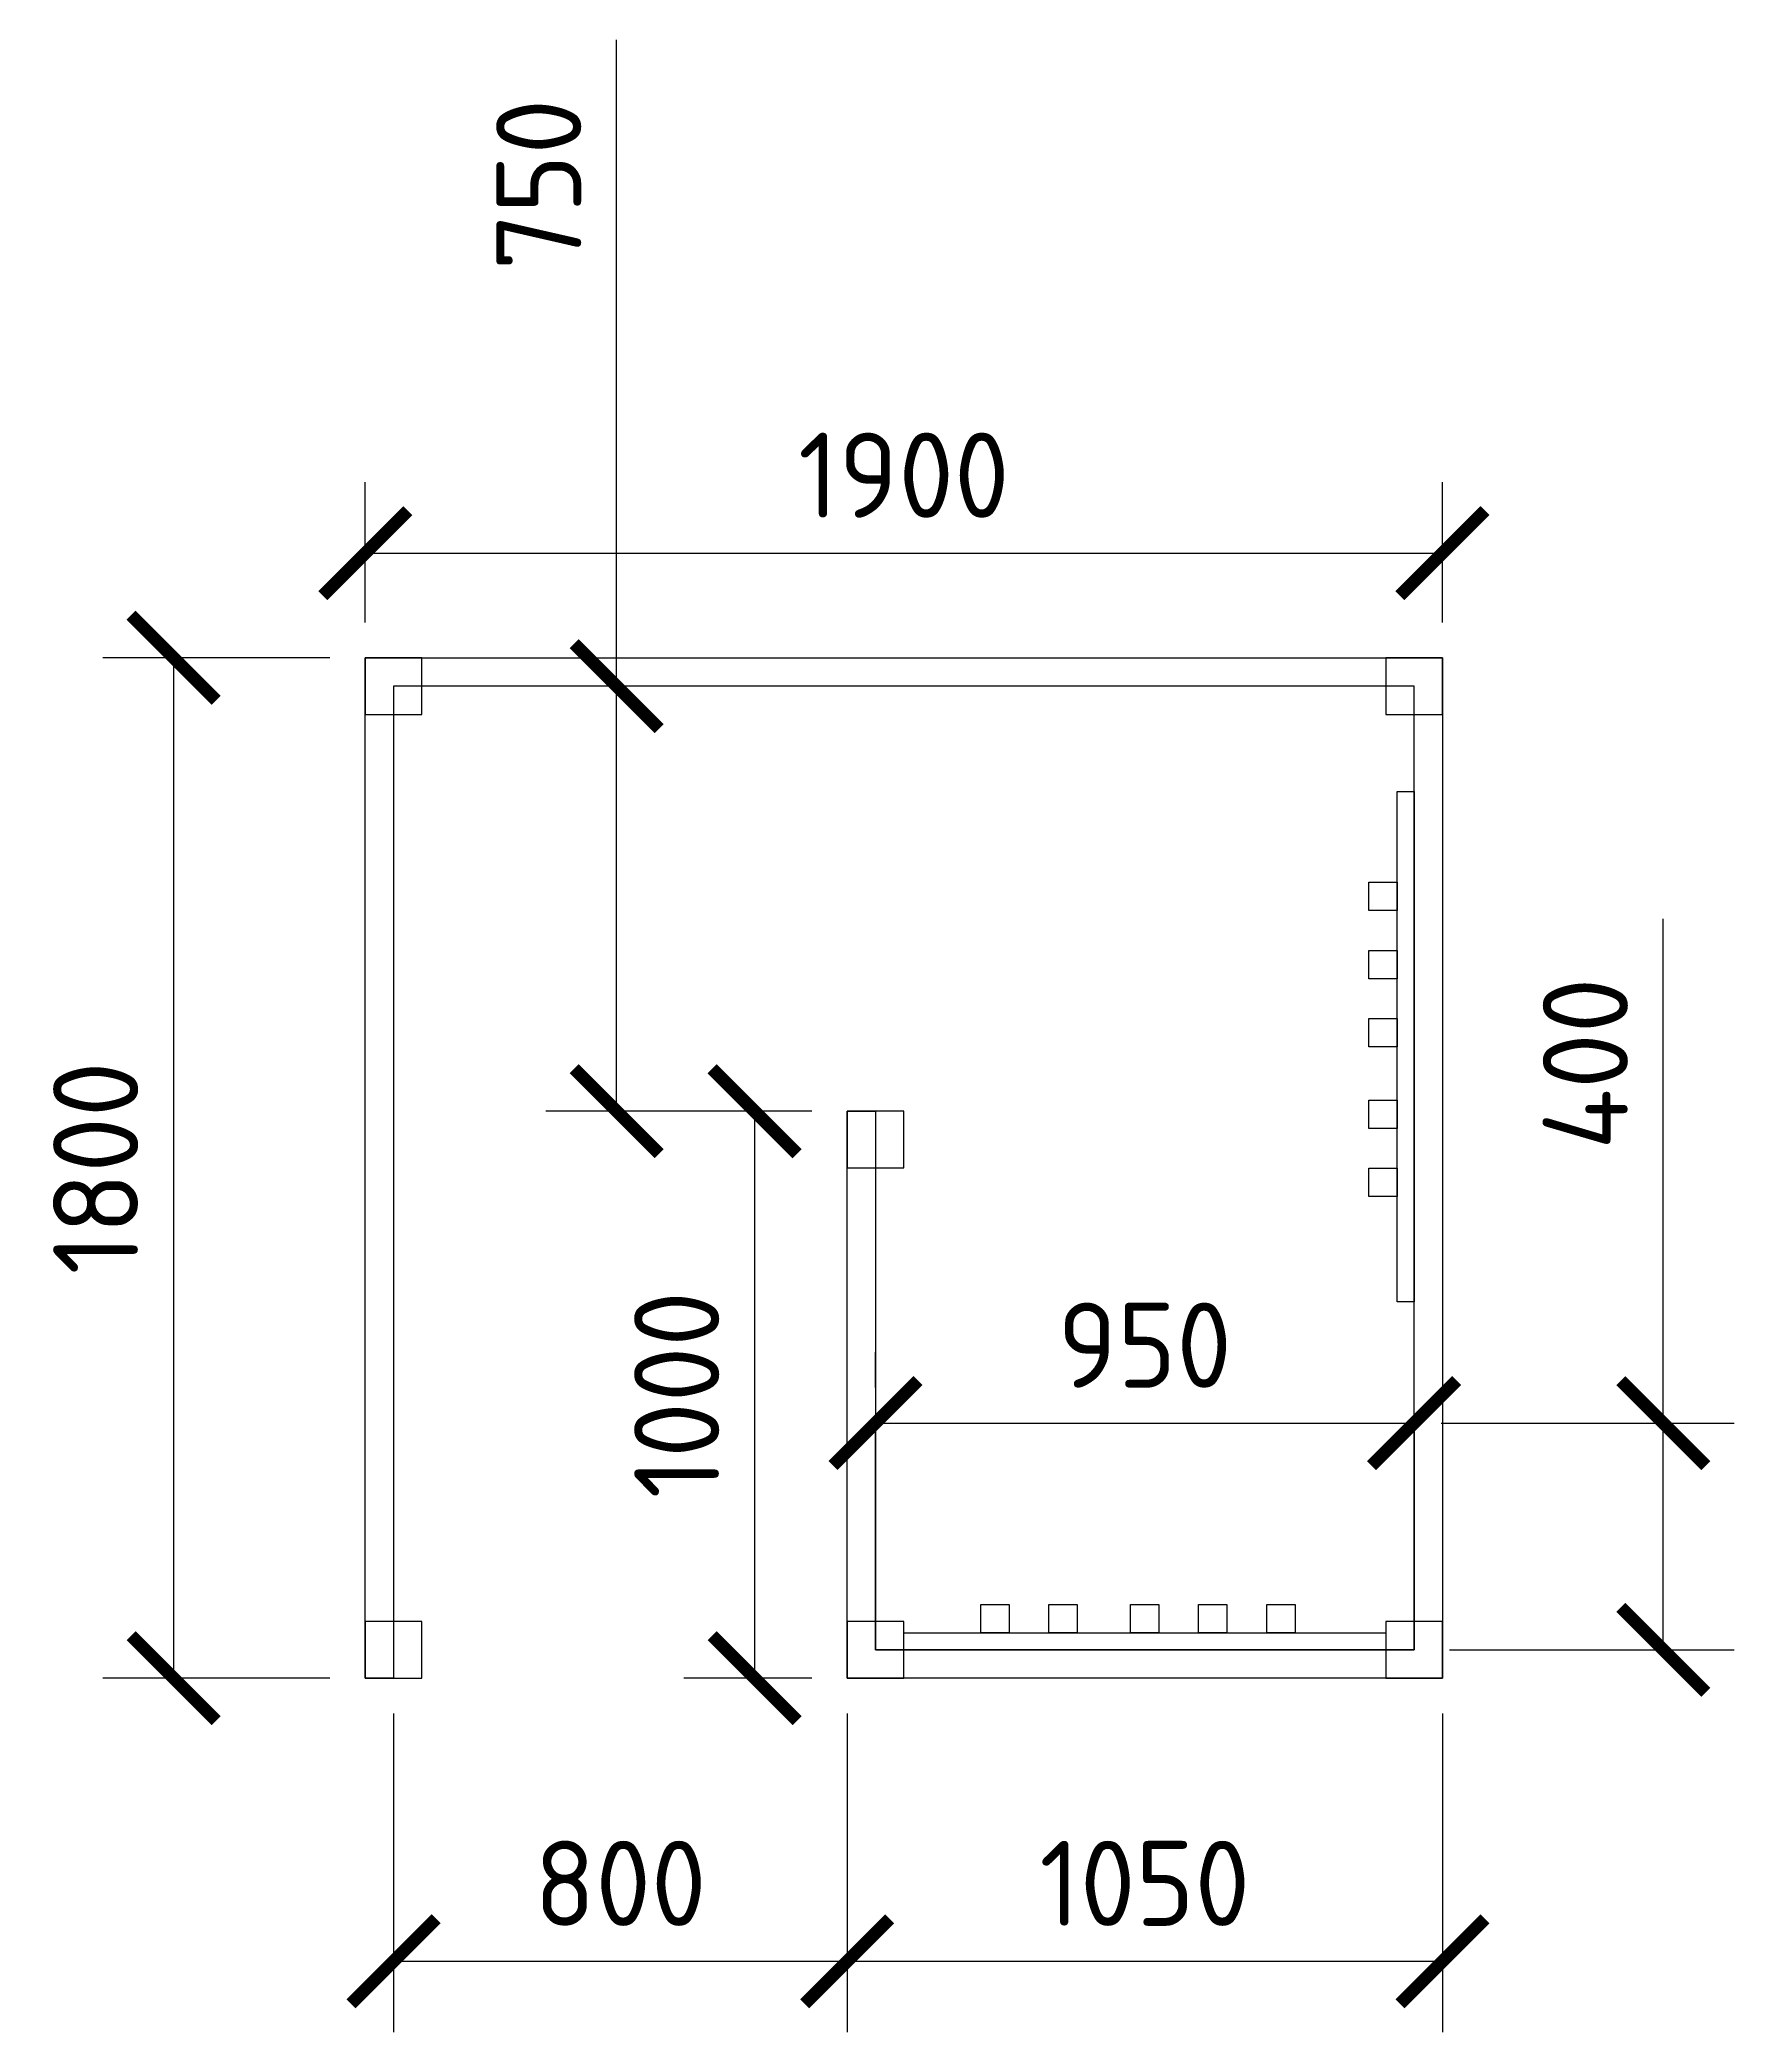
# Model space of a CAD drawing. Header units: millimetres. Extents: x -14813 to 141433, y -60308 to 84383.
# Drawn here: x -12238 to -9249, y -14737 to -11223 of the extents above; entities that cross this region are included whole.
import ezdxf

# ---------------------------------------------------------------- set-up
doc = ezdxf.new("R2010")
doc.units = ezdxf.units.MM
for name, color, linetype, lineweight in [('мебель', 44, 'Continuous', 25), ('размер', 1, 'Continuous', 25), ('стены', 7, 'Continuous', 25)]:
    doc.layers.add(name, color=color, linetype=linetype, lineweight=lineweight)
doc.styles.add('Аннотативный', font='')
doc.styles.get('Аннотативный').set_extended_font_data('GOST Common')
doc.dimstyles.new('Аннотативный', dxfattribs={"dimscale": 0, "dimtxt": 1.5, "dimasz": 1.5, "dimexe": 1.25, "dimexo": 0.625, "dimtad": 1, "dimdec": 0, "dimtxsty": 'Аннотативный', "dimblk": 'ARCHTICK', "dimcen": 2.5, "dimadec": 0, "dimazin": 0, "dimtfac": 1, "dimtdec": 0, "dimtmove": 0, "dimatfit": 3, "dimldrblk": 'CLOSEDBLANK', "dimfxl": 1, "dimarcsym": 0})

# ---------------------------------------------------------------- blocks, each defined once
blk = doc.blocks.new('_ArchTick')
at = {"color": 0, "linetype": 'ByBlock', "const_width": 0.15}
blk.add_lwpolyline([(-0.5, -0.5), (0.5, 0.5)], dxfattribs=at)
blk = doc.blocks.new('*D49')
at = {"layer": 'Defpoints', "color": 0, "transparency": 16777216}
for p in [(-9763.8, -12128.2), (-11663.8, -12312.8), (-9763.8, -12312.8)]:
    blk.add_point(p, dxfattribs=at)
at = {"layer": 'размер', "color": 0, "lineweight": -2, "transparency": 16777216}
for p, q in [((-11663.8, -12250.3), (-11663.8, -12003.2)), ((-9763.8, -12250.3), (-9763.8, -12003.2)), ((-11663.8, -12128.2), (-9763.8, -12128.2))]:
    blk.add_line(p, q, dxfattribs=at)
at = {"layer": 'размер', "color": 0, "lineweight": -2, "transparency": 16777216, "xscale": 150, "yscale": 150, "zscale": 150, "rotation": 180}
blk.add_blockref('_ArchTick', (-11663.8, -12128.2), dxfattribs=at)
at = {"layer": 'размер', "color": 0, "lineweight": -2, "transparency": 16777216, "xscale": 150, "yscale": 150, "zscale": 150}
blk.add_blockref('_ArchTick', (-9763.8, -12128.2), dxfattribs=at)
at = {"layer": 'размер', "color": 0, "transparency": 16777216, "insert": (-10713.8, -11990.7), "char_height": 150, "attachment_point": 5, "style": 'Аннотативный'}
blk.add_mtext('1900', dxfattribs=at)
blk = doc.blocks.new('_ClosedBlank')
at = {"color": 0, "linetype": 'ByBlock', "lineweight": -2}
for p, q in [((-1, 0.2), (0, 0)), ((-1, 0.2), (-1, -0.2)), ((0, 0), (-1, -0.2))]:
    blk.add_line(p, q, dxfattribs=at)
blk = doc.blocks.new('*D50')
at = {"layer": 'Defpoints', "color": 0, "transparency": 16777216}
for p in [(-11663.8, -12312.8), (-12001.9, -14112.8), (-11663.8, -14112.8)]:
    blk.add_point(p, dxfattribs=at)
at = {"layer": 'размер', "color": 0, "lineweight": -2, "transparency": 16777216}
for p, q in [((-11726.3, -12312.8), (-12126.9, -12312.8)), ((-12001.9, -12312.8), (-12001.9, -14112.8)), ((-11726.3, -14112.8), (-12126.9, -14112.8))]:
    blk.add_line(p, q, dxfattribs=at)
at = {"layer": 'размер', "color": 0, "lineweight": -2, "transparency": 16777216, "xscale": 150, "yscale": 150, "zscale": 150}
for p, rotation in [((-12001.9, -12312.8), 90), ((-12001.9, -14112.8), 270)]:
    blk.add_blockref('_ArchTick', p, dxfattribs=dict(at, rotation=rotation))
at = {"layer": 'размер', "color": 0, "transparency": 16777216, "insert": (-12139.4, -13212.8), "char_height": 150, "attachment_point": 5, "rotation": 90, "style": 'Аннотативный'}
blk.add_mtext('1800', dxfattribs=at)
blk = doc.blocks.new('*D51')
at = {"layer": 'Defpoints', "color": 0, "transparency": 16777216}
for p in [(-11613.8, -14112.8), (-10813.8, -14112.8), (-10813.8, -14612.2)]:
    blk.add_point(p, dxfattribs=at)
at = {"layer": 'размер', "color": 0, "lineweight": -2, "transparency": 16777216}
for p, q in [((-11613.8, -14175.3), (-11613.8, -14737.2)), ((-10813.8, -14175.3), (-10813.8, -14737.2)), ((-11613.8, -14612.2), (-10813.8, -14612.2))]:
    blk.add_line(p, q, dxfattribs=at)
at = {"layer": 'размер', "color": 0, "lineweight": -2, "transparency": 16777216, "xscale": 150, "yscale": 150, "zscale": 150, "rotation": 180}
blk.add_blockref('_ArchTick', (-11613.8, -14612.2), dxfattribs=at)
at = {"layer": 'размер', "color": 0, "lineweight": -2, "transparency": 16777216, "xscale": 150, "yscale": 150, "zscale": 150}
blk.add_blockref('_ArchTick', (-10813.8, -14612.2), dxfattribs=at)
at = {"layer": 'размер', "color": 0, "transparency": 16777216, "insert": (-11213.8, -14474.7), "char_height": 150, "attachment_point": 5, "style": 'Аннотативный'}
blk.add_mtext('800', dxfattribs=at)
blk = doc.blocks.new('*D52')
at = {"layer": 'Defpoints', "color": 0, "transparency": 16777216}
for p in [(-10813.8, -14112.8), (-9763.8, -14112.8), (-9763.8, -14612.2)]:
    blk.add_point(p, dxfattribs=at)
at = {"layer": 'размер', "color": 0, "lineweight": -2, "transparency": 16777216}
for p, q in [((-10813.8, -14175.3), (-10813.8, -14737.2)), ((-9763.8, -14175.3), (-9763.8, -14737.2)), ((-10813.8, -14612.2), (-9763.8, -14612.2))]:
    blk.add_line(p, q, dxfattribs=at)
at = {"layer": 'размер', "color": 0, "lineweight": -2, "transparency": 16777216, "xscale": 150, "yscale": 150, "zscale": 150, "rotation": 180}
blk.add_blockref('_ArchTick', (-10813.8, -14612.2), dxfattribs=at)
at = {"layer": 'размер', "color": 0, "lineweight": -2, "transparency": 16777216, "xscale": 150, "yscale": 150, "zscale": 150}
blk.add_blockref('_ArchTick', (-9763.8, -14612.2), dxfattribs=at)
at = {"layer": 'размер', "color": 0, "transparency": 16777216, "insert": (-10288.8, -14474.7), "char_height": 150, "attachment_point": 5, "style": 'Аннотативный'}
blk.add_mtext('1050', dxfattribs=at)
blk = doc.blocks.new('*D53')
at = {"layer": 'Defpoints', "color": 0, "transparency": 16777216}
for p in [(-10813.8, -13112.8), (-10977, -14112.8), (-10813.8, -14112.8)]:
    blk.add_point(p, dxfattribs=at)
at = {"layer": 'размер', "color": 0, "lineweight": -2, "transparency": 16777216}
for p, q in [((-10876.3, -13112.8), (-11102, -13112.8)), ((-10977, -13112.8), (-10977, -14112.8)), ((-10876.3, -14112.8), (-11102, -14112.8))]:
    blk.add_line(p, q, dxfattribs=at)
at = {"layer": 'размер', "color": 0, "lineweight": -2, "transparency": 16777216, "xscale": 150, "yscale": 150, "zscale": 150}
for p, rotation in [((-10977, -13112.8), 90), ((-10977, -14112.8), 270)]:
    blk.add_blockref('_ArchTick', p, dxfattribs=dict(at, rotation=rotation))
at = {"layer": 'размер', "color": 0, "transparency": 16777216, "insert": (-11114.5, -13612.8), "char_height": 150, "attachment_point": 5, "rotation": 90, "style": 'Аннотативный'}
blk.add_mtext('1000', dxfattribs=at)
blk = doc.blocks.new('*D54')
at = {"layer": 'Defpoints', "color": 0, "transparency": 16777216}
for p in [(-9828.8, -13662.8), (-9813.8, -14062.8), (-9374.2, -14062.8)]:
    blk.add_point(p, dxfattribs=at)
at = {"layer": 'размер', "color": 0, "lineweight": -2, "transparency": 16777216}
for p, q in [((-9374.2, -13662.8), (-9374.2, -12773.5)), ((-9766.3, -13662.8), (-9249.2, -13662.8)), ((-9374.2, -14062.8), (-9374.2, -13662.8)), ((-9751.3, -14062.8), (-9249.2, -14062.8))]:
    blk.add_line(p, q, dxfattribs=at)
at = {"layer": 'размер', "color": 0, "lineweight": -2, "transparency": 16777216, "xscale": 150, "yscale": 150, "zscale": 150}
for p, rotation in [((-9374.2, -13662.8), 90), ((-9374.2, -14062.8), 270)]:
    blk.add_blockref('_ArchTick', p, dxfattribs=dict(at, rotation=rotation))
at = {"layer": 'размер', "color": 0, "transparency": 16777216, "insert": (-9511.7, -13028.9), "char_height": 150, "attachment_point": 5, "rotation": 90, "style": 'Аннотативный'}
blk.add_mtext('400', dxfattribs=at)
blk = doc.blocks.new('*D55')
at = {"layer": 'Defpoints', "color": 0, "transparency": 16777216}
for p in [(-10763.8, -13662.8), (-9813.8, -13662.8), (-9813.8, -13662.8)]:
    blk.add_point(p, dxfattribs=at)
at = {"layer": 'размер', "color": 0, "lineweight": -2, "transparency": 16777216}
for p, q in [((-10763.8, -13600.3), (-10763.8, -13537.8)), ((-9813.8, -13600.3), (-9813.8, -13537.8)), ((-10763.8, -13662.8), (-9813.8, -13662.8))]:
    blk.add_line(p, q, dxfattribs=at)
at = {"layer": 'размер', "color": 0, "lineweight": -2, "transparency": 16777216, "xscale": 150, "yscale": 150, "zscale": 150, "rotation": 180}
blk.add_blockref('_ArchTick', (-10763.8, -13662.8), dxfattribs=at)
at = {"layer": 'размер', "color": 0, "lineweight": -2, "transparency": 16777216, "xscale": 150, "yscale": 150, "zscale": 150}
blk.add_blockref('_ArchTick', (-9813.8, -13662.8), dxfattribs=at)
at = {"layer": 'размер', "color": 0, "transparency": 16777216, "insert": (-10288.8, -13525.3), "char_height": 150, "attachment_point": 5, "style": 'Аннотативный'}
blk.add_mtext('950', dxfattribs=at)
blk = doc.blocks.new('*D60')
at = {"layer": 'Defpoints', "color": 0, "transparency": 16777216}
for p in [(-11220.4, -12362.8), (-10813.8, -12362.8), (-10813.8, -13112.8)]:
    blk.add_point(p, dxfattribs=at)
at = {"layer": 'размер', "color": 0, "lineweight": -2, "transparency": 16777216}
for p, q in [((-11220.4, -12362.8), (-11220.4, -11222.8)), ((-10876.3, -12362.8), (-11345.4, -12362.8)), ((-11220.4, -13112.8), (-11220.4, -12362.8)), ((-10876.3, -13112.8), (-11345.4, -13112.8))]:
    blk.add_line(p, q, dxfattribs=at)
at = {"layer": 'размер', "color": 0, "lineweight": -2, "transparency": 16777216, "xscale": 150, "yscale": 150, "zscale": 150}
for p, rotation in [((-11220.4, -12362.8), 90), ((-11220.4, -13112.8), 270)]:
    blk.add_blockref('_ArchTick', p, dxfattribs=dict(at, rotation=rotation))
at = {"layer": 'размер', "color": 0, "transparency": 16777216, "insert": (-11357.9, -11478.1), "char_height": 150, "attachment_point": 5, "rotation": 90, "style": 'Аннотативный'}
blk.add_mtext('750', dxfattribs=at)

msp = doc.modelspace()

# ---------------------------------------------------------------- linework, layer by layer
at = {"layer": 'мебель'}
for points in [[(-9813.8, -13448.9), (-9843.8, -13448.9), (-9843.8, -12548.9), (-9813.8, -12548.9), (-9813.8, -13448.9)], [(-9843.8, -12758.9), (-9893.8, -12758.9), (-9893.8, -12708.9), (-9843.8, -12708.9), (-9843.8, -12758.9)], [(-9843.8, -12878.9), (-9893.8, -12878.9), (-9893.8, -12828.9), (-9843.8, -12828.9), (-9843.8, -12878.9)], [(-9843.8, -12998.9), (-9893.8, -12998.9), (-9893.8, -12948.9), (-9843.8, -12948.9), (-9843.8, -12998.9)], [(-9843.8, -12998.9), (-9893.8, -12998.9), (-9893.8, -12948.9), (-9843.8, -12948.9), (-9843.8, -12998.9)], [(-9843.8, -12998.9), (-9893.8, -12998.9), (-9893.8, -12948.9), (-9843.8, -12948.9), (-9843.8, -12998.9)], [(-9843.8, -13142.9), (-9893.8, -13142.9), (-9893.8, -13092.9), (-9843.8, -13092.9), (-9843.8, -13142.9)], [(-9843.8, -13262.9), (-9893.8, -13262.9), (-9893.8, -13212.9), (-9843.8, -13212.9), (-9843.8, -13262.9)], [(-10763.8, -14062.8), (-10763.8, -13662.8), (-9813.8, -13662.8), (-9813.8, -14062.8), (-10763.8, -14062.8)], [(-10577.8, -14032.8), (-10577.8, -13982.8), (-10527.8, -13982.8), (-10527.8, -14032.8), (-10577.8, -14032.8)], [(-10457.8, -14032.8), (-10457.8, -13982.8), (-10407.8, -13982.8), (-10407.8, -14032.8), (-10457.8, -14032.8)], [(-10313.8, -14032.8), (-10313.8, -13982.8), (-10263.8, -13982.8), (-10263.8, -14032.8), (-10313.8, -14032.8)], [(-10313.8, -14032.8), (-10313.8, -13982.8), (-10263.8, -13982.8), (-10263.8, -14032.8), (-10313.8, -14032.8)], [(-10313.8, -14032.8), (-10313.8, -13982.8), (-10263.8, -13982.8), (-10263.8, -14032.8), (-10313.8, -14032.8)], [(-10193.8, -14032.8), (-10193.8, -13982.8), (-10143.8, -13982.8), (-10143.8, -14032.8), (-10193.8, -14032.8)], [(-10073.8, -14032.8), (-10073.8, -13982.8), (-10023.8, -13982.8), (-10023.8, -14032.8), (-10073.8, -14032.8)], [(-10713.8, -14062.8), (-10713.8, -14032.8), (-9863.8, -14032.8), (-9863.8, -14062.8), (-10763.8, -14062.8)]]:
    msp.add_lwpolyline(points, dxfattribs=at)
at = {"layer": 'стены'}
for points in [[(-11663.8, -14112.8), (-11663.8, -12312.8), (-9763.8, -12312.8), (-9763.8, -14112.8), (-10813.8, -14112.8), (-10813.8, -13112.8), (-10763.8, -13112.8), (-10763.8, -14062.8), (-9813.8, -14062.8), (-9813.8, -12362.8), (-11613.8, -12362.8), (-11613.8, -14112.8), (-11663.8, -14112.8)], [(-11663.8, -12312.8), (-11663.8, -12412.8), (-11563.8, -12412.8), (-11563.8, -12312.8), (-11663.8, -12312.8)], [(-9863.8, -12312.8), (-9863.8, -12412.8), (-9763.8, -12412.8), (-9763.8, -12312.8), (-9863.8, -12312.8)], [(-10813.8, -13112.8), (-10813.8, -13212.8), (-10713.8, -13212.8), (-10713.8, -13112.8), (-10813.8, -13112.8)], [(-11663.8, -14012.8), (-11663.8, -14112.8), (-11563.8, -14112.8), (-11563.8, -14012.8), (-11663.8, -14012.8)], [(-10813.8, -14012.8), (-10813.8, -14112.8), (-10713.8, -14112.8), (-10713.8, -14012.8), (-10813.8, -14012.8)], [(-9863.8, -14012.8), (-9863.8, -14112.8), (-9763.8, -14112.8), (-9763.8, -14012.8), (-9863.8, -14012.8)]]:
    msp.add_lwpolyline(points, dxfattribs=at)

# ---------------------------------------------------------------- dimensions: what is measured, and where the dimension line sits
at = {"layer": 'размер'}
for base, p1, p2, picture, middle in [((-11220.4, -12362.8), (-10813.8, -13112.8), (-10813.8, -12362.8), '*D60', (-11220.4, -11478.1)), ((-9374.2, -14062.8), (-9828.8, -13662.8), (-9813.8, -14062.8), '*D54', (-9374.2, -13028.9))]:
    dim = msp.add_linear_dim(base=base, p1=p1, p2=p2, angle=90, dimstyle='Аннотативный', dxfattribs=at)
    dim.commit()
    dim.dimension.update_dxf_attribs({"geometry": picture, "text_midpoint": middle, "dimtype": 160})
for base, p1, p2, picture, middle in [((-9763.8, -12128.2), (-11663.8, -12312.8), (-9763.8, -12312.8), '*D49', (-10713.8, -11990.7)), ((-9813.8, -13662.8), (-10763.8, -13662.8), (-9813.8, -13662.8), '*D55', (-10288.8, -13525.3)), ((-10813.8, -14612.2), (-11613.8, -14112.8), (-10813.8, -14112.8), '*D51', (-11213.8, -14474.7)), ((-9763.8, -14612.2), (-10813.8, -14112.8), (-9763.8, -14112.8), '*D52', (-10288.8, -14474.7))]:
    dim = msp.add_linear_dim(base=base, p1=p1, p2=p2, dimstyle='Аннотативный', dxfattribs=at)
    dim.commit()
    dim.dimension.update_dxf_attribs({"geometry": picture, "text_midpoint": middle})
for base, p1, p2, picture, middle in [((-12001.9, -14112.8), (-11663.8, -12312.8), (-11663.8, -14112.8), '*D50', (-12139.4, -13212.8)), ((-10977, -14112.8), (-10813.8, -13112.8), (-10813.8, -14112.8), '*D53', (-11114.5, -13612.8))]:
    dim = msp.add_linear_dim(base=base, p1=p1, p2=p2, angle=90, dimstyle='Аннотативный', dxfattribs=at)
    dim.commit()
    dim.dimension.update_dxf_attribs({"geometry": picture, "text_midpoint": middle})

doc.saveas('drawing.dxf')
